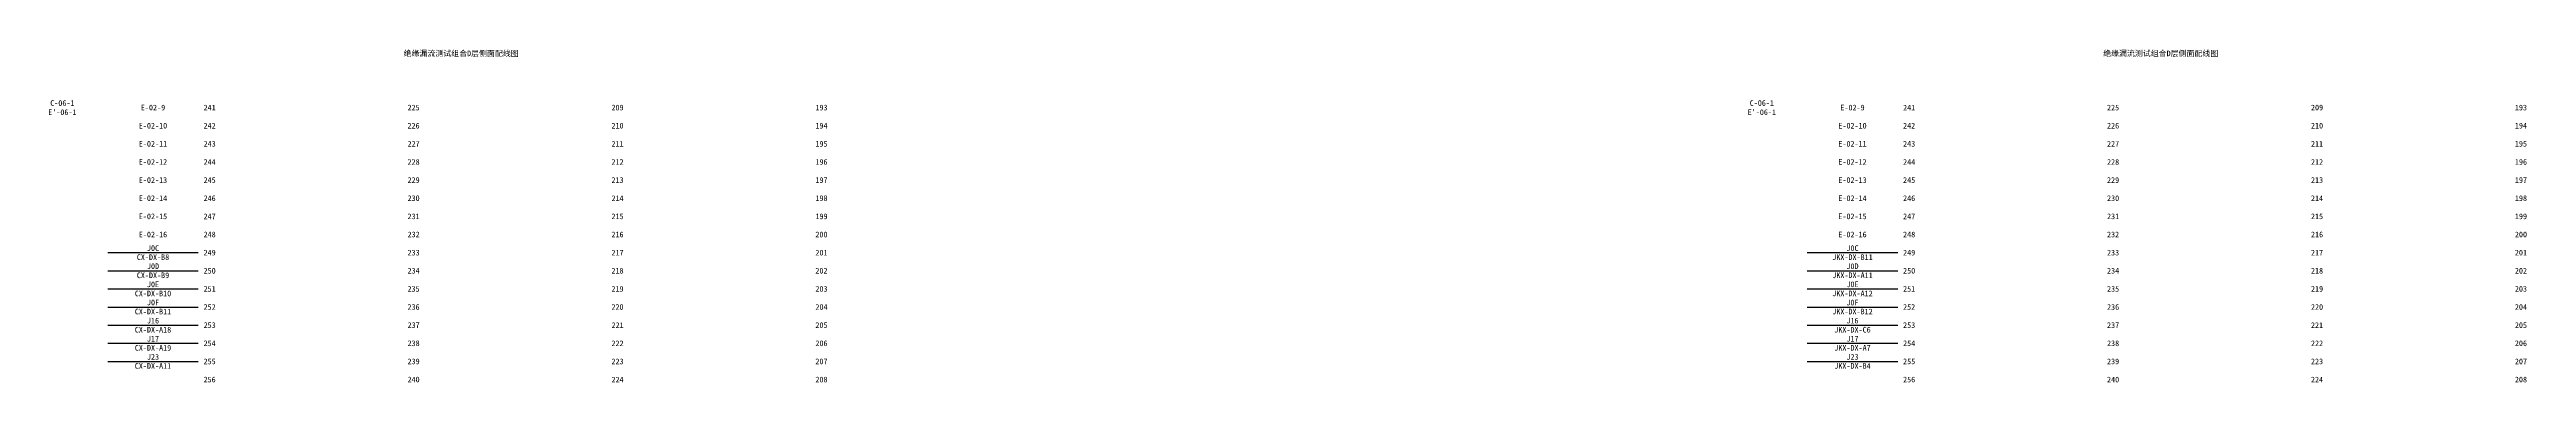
# Model space of a CAD drawing. Header units: millimetres. Extents: x 760 to 2014, y -130 to 4186.
# Drawn here: x 852 to 1945, y 2789 to 2936 of the extents above; entities that cross this region are included whole.
import ezdxf
from ezdxf.enums import TextEntityAlignment as Align

# ---------------------------------------------------------------- set-up
doc = ezdxf.new("R2010")
doc.units = ezdxf.units.MM
doc.styles.get("Standard").update_dxf_attribs({"font": ''})
doc.styles.get('Standard').set_extended_font_data('SimSun')

# ---------------------------------------------------------------- blocks, each defined once
blk = doc.blocks.new('焊线式—D层—配线端子')
for p, q in [((88, 76), (128, 76)), ((88, 68), (128, 68)), ((88, 60), (128, 60)), ((88, 52), (128, 52)), ((88, 44), (128, 44)), ((88, 36), (128, 36)), ((88, 28), (128, 28))]:
    blk.add_line(p, q)
for s, p in [('绝缘漏流测试组合D层侧面配线图', (244, 164)), ('C-06-1', (68, 142)), ("E'-06-1", (68, 138)), ('E-02-10', (108, 132)), ('E-02-9', (108, 140)), ('241', (133, 140)), ('242', (133, 132)), ('225', (223, 140)), ('226', (223, 132)), ('209', (313, 140)), ('210', (313, 132)), ('193', (403, 140)), ('194', (403, 132)), ('E-02-11', (108, 124)), ('243', (133, 124)), ('227', (223, 124)), ('211', (313, 124)), ('195', (403, 124)), ('E-02-12', (108, 116)), ('244', (133, 116)), ('228', (223, 116)), ('212', (313, 116)), ('196', (403, 116)), ('E-02-13', (108, 108)), ('E-02-14', (108, 100)), ('245', (133, 108)), ('246', (133, 100)), ('229', (223, 108)), ('230', (223, 100)), ('213', (313, 108)), ('214', (313, 100)), ('197', (403, 108)), ('198', (403, 100)), ('E-02-15', (108, 92)), ('247', (133, 92)), ('231', (223, 92)), ('215', (313, 92)), ('199', (403, 92)), ('E-02-16', (108, 84)), ('J0C', (108, 78)), ('248', (133, 84)), ('249', (133, 76)), ('232', (223, 84)), ('233', (223, 76)), ('216', (313, 84)), ('217', (313, 76)), ('200', (403, 84)), ('201', (403, 76)), ('J0D', (108, 70)), ('250', (133, 68)), ('234', (223, 68)), ('218', (313, 68)), ('202', (403, 68)), ('J0E', (108, 62)), ('J0F', (108, 54)), ('251', (133, 60)), ('235', (223, 60)), ('219', (313, 60)), ('203', (403, 60)), ('J16', (108, 46)), ('252', (133, 52)), ('253', (133, 44)), ('236', (223, 52)), ('237', (223, 44)), ('220', (313, 52)), ('221', (313, 44)), ('204', (403, 52)), ('205', (403, 44)), ('J17', (108, 38)), ('254', (133, 36)), ('238', (223, 36)), ('222', (313, 36)), ('206', (403, 36)), ('J23', (108, 30)), ('255', (133, 28)), ('239', (223, 28)), ('223', (313, 28)), ('207', (403, 28)), ('256', (133, 20)), ('240', (223, 20)), ('224', (313, 20)), ('208', (403, 20))]:
    blk.add_text(s, height=2.5).set_placement(p, align=Align.MIDDLE)
at = {"color": 6}
for s, p in [('CX-DX-B8', (108, 74)), ('CX-DX-B9', (108, 66)), ('CX-DX-B10', (108, 58)), ('CX-DX-B11', (108, 50)), ('CX-DX-A18', (108, 42)), ('CX-DX-A19', (108, 34)), ('CX-DX-A11', (108, 26))]:
    blk.add_text(s, height=2.5, dxfattribs=at).set_placement(p, align=Align.MIDDLE)
blk = doc.blocks.new('接口架—D层—配线端子')
for p, q in [((88, 76), (128, 76)), ((88, 68), (128, 68)), ((88, 60), (128, 60)), ((88, 52), (128, 52)), ((88, 44), (128, 44)), ((88, 36), (128, 36)), ((88, 28), (128, 28))]:
    blk.add_line(p, q)
for s, p in [('绝缘漏流测试组合D层侧面配线图', (244, 164)), ('C-06-1', (68, 142)), ("E'-06-1", (68, 138)), ('E-02-10', (108, 132)), ('E-02-9', (108, 140)), ('241', (133, 140)), ('242', (133, 132)), ('225', (223, 140)), ('226', (223, 132)), ('209', (313, 140)), ('210', (313, 132)), ('193', (403, 140)), ('194', (403, 132)), ('E-02-11', (108, 124)), ('243', (133, 124)), ('227', (223, 124)), ('211', (313, 124)), ('195', (403, 124)), ('E-02-12', (108, 116)), ('244', (133, 116)), ('228', (223, 116)), ('212', (313, 116)), ('196', (403, 116)), ('E-02-13', (108, 108)), ('E-02-14', (108, 100)), ('245', (133, 108)), ('246', (133, 100)), ('229', (223, 108)), ('230', (223, 100)), ('213', (313, 108)), ('214', (313, 100)), ('197', (403, 108)), ('198', (403, 100)), ('E-02-15', (108, 92)), ('247', (133, 92)), ('231', (223, 92)), ('215', (313, 92)), ('199', (403, 92)), ('E-02-16', (108, 84)), ('J0C', (108, 78)), ('248', (133, 84)), ('249', (133, 76)), ('232', (223, 84)), ('233', (223, 76)), ('216', (313, 84)), ('217', (313, 76)), ('200', (403, 84)), ('201', (403, 76)), ('J0D', (108, 70)), ('250', (133, 68)), ('234', (223, 68)), ('218', (313, 68)), ('202', (403, 68)), ('J0E', (108, 62)), ('J0F', (108, 54)), ('251', (133, 60)), ('235', (223, 60)), ('219', (313, 60)), ('203', (403, 60)), ('J16', (108, 46)), ('252', (133, 52)), ('253', (133, 44)), ('236', (223, 52)), ('237', (223, 44)), ('220', (313, 52)), ('221', (313, 44)), ('204', (403, 52)), ('205', (403, 44)), ('J17', (108, 38)), ('254', (133, 36)), ('238', (223, 36)), ('222', (313, 36)), ('206', (403, 36)), ('J23', (108, 30)), ('255', (133, 28)), ('239', (223, 28)), ('223', (313, 28)), ('207', (403, 28)), ('256', (133, 20)), ('240', (223, 20)), ('224', (313, 20)), ('208', (403, 20))]:
    blk.add_text(s, height=2.5).set_placement(p, align=Align.MIDDLE)
at = {"color": 6}
for s, p in [('JKX-DX-B11', (108, 74)), ('JKX-DX-A11', (108, 66)), ('JKX-DX-A12', (108, 58)), ('JKX-DX-B12', (108, 50)), ('JKX-DX-C6', (108, 42)), ('JKX-DX-A7', (108, 34)), ('JKX-DX-B4', (108, 26))]:
    blk.add_text(s, height=2.5, dxfattribs=at).set_placement(p, align=Align.MIDDLE)

msp = doc.modelspace()

# ---------------------------------------------------------------- block references
for name, p in [('焊线式—D层—配线端子', (790, 2770)), ('接口架—D层—配线端子', (1540, 2770))]:
    msp.add_blockref(name, p)

doc.saveas('drawing.dxf')
